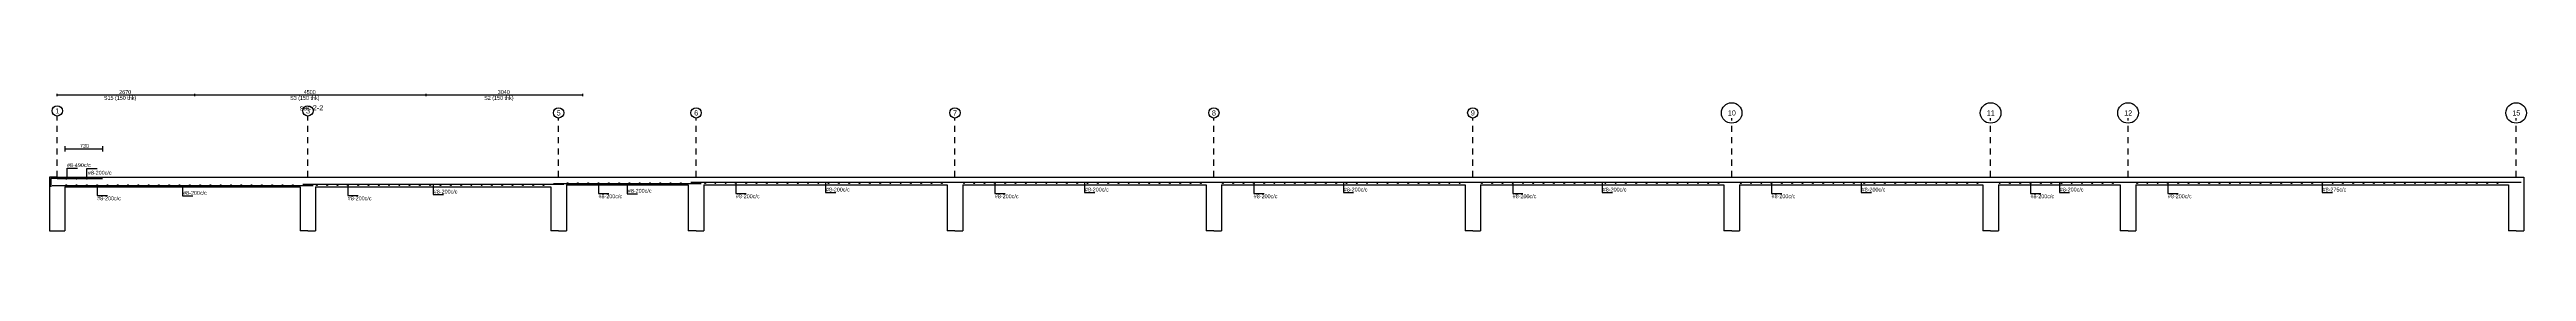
# Model space of a CAD drawing. Extents: x 0 to 119, y -5 to 121.
# Drawn here: x 70.41 to 118.53, y 61.83 to 64.58 of the extents above; entities that cross this region are included whole.
import ezdxf

# ---------------------------------------------------------------- set-up
doc = ezdxf.new("R2010")
doc.units = 0
doc.linetypes.add('ACAD_ISO02W100', pattern=[15, 12, -3])
for name, color, linetype in [('Axisline', 7, 'CONTINUOUS'), ('Axisline_Name', 1, 'CONTINUOUS'), ('Longsection', 2, 'CONTINUOUS'), ('Section_Name', 1, 'CONTINUOUS'), ('Slab_Bottom_Steel_X', 1, 'CONTINUOUS'), ('Slab_Bottom_Steel_Y', 3, 'CONTINUOUS'), ('Slab_ID', 4, 'CONTINUOUS'), ('Slab_Top_Steel_D', 3, 'CONTINUOUS'), ('Slab_Top_Steel_U', 1, 'CONTINUOUS'), ('Span_Dim', 7, 'CONTINUOUS'), ('span_line', 7, 'CONTINUOUS'), ('Steel_Length', 7, 'CONTINUOUS')]:
    doc.layers.add(name, color=color, linetype=linetype)
doc.styles.add('STRUDS_Arial', font='ARIAL.TTF', dxfattribs={"height": 0.04})

msp = doc.modelspace()

# ---------------------------------------------------------------- linework, layer by layer
at = {"layer": 'Axisline', "linetype": 'ACAD_ISO02W100', "ltscale": 0.01}
for p, q in [((70.558, 62.88), (70.558, 64.07)), ((75.428, 62.88), (75.428, 64.07)), ((80.298, 62.88), (80.298, 64.03)), ((82.968, 62.88), (82.968, 64.03)), ((87.998, 62.88), (87.998, 64.03)), ((93.028, 62.88), (93.028, 64.03)), ((98.058, 62.88), (98.058, 64.03)), ((103.088, 62.88), (103.088, 64.03)), ((108.118, 62.88), (108.118, 64.03)), ((110.788, 62.88), (110.788, 64.03)), ((118.328, 62.88), (118.328, 64.03))]:
    msp.add_line(p, q, dxfattribs=at)
at = {"layer": 'Axisline'}
for centre, radius in [((70.558, 64.17), 0.1), ((75.428, 64.17), 0.1), ((80.298, 64.13), 0.1), ((82.968, 64.13), 0.1), ((87.998, 64.13), 0.1), ((93.028, 64.13), 0.1), ((98.058, 64.13), 0.1), ((103.088, 64.13), 0.2), ((108.118, 64.13), 0.2), ((110.788, 64.13), 0.2), ((118.328, 64.13), 0.2)]:
    msp.add_circle(centre, radius, dxfattribs=at)
at = {"layer": 'Longsection'}
for p, q in [((70.558, 62.88), (70.408, 62.88)), ((70.408, 62.88), (70.408, 61.83)), ((70.558, 62.88), (75.428, 62.88)), ((70.708, 62.69), (75.278, 62.69)), ((70.708, 62.69), (70.708, 61.83)), ((75.278, 62.69), (75.278, 61.83)), ((75.428, 62.88), (80.298, 62.88)), ((75.578, 62.69), (80.148, 62.69)), ((75.578, 62.69), (75.578, 61.83)), ((80.148, 62.69), (80.148, 61.83)), ((80.298, 62.88), (82.968, 62.88)), ((80.448, 62.73), (82.818, 62.73)), ((80.448, 62.73), (80.448, 61.83)), ((82.818, 62.73), (82.818, 61.83)), ((82.968, 62.88), (87.998, 62.88)), ((83.118, 62.73), (87.848, 62.73)), ((83.118, 62.73), (83.118, 61.83)), ((87.848, 62.73), (87.848, 61.83)), ((87.998, 62.88), (93.028, 62.88)), ((88.148, 62.73), (92.878, 62.73)), ((88.148, 62.73), (88.148, 61.83)), ((92.878, 62.73), (92.878, 61.83)), ((93.028, 62.88), (98.058, 62.88)), ((93.178, 62.73), (97.908, 62.73)), ((93.178, 62.73), (93.178, 61.83)), ((97.908, 62.73), (97.908, 61.83)), ((98.058, 62.88), (103.088, 62.88)), ((98.208, 62.73), (102.938, 62.73)), ((98.208, 62.73), (98.208, 61.83)), ((102.938, 62.73), (102.938, 61.83)), ((103.088, 62.88), (108.118, 62.88)), ((103.238, 62.73), (107.968, 62.73)), ((103.238, 62.73), (103.238, 61.83)), ((107.968, 62.73), (107.968, 61.83)), ((108.118, 62.88), (110.788, 62.88)), ((108.268, 62.73), (110.638, 62.73)), ((108.268, 62.73), (108.268, 61.83)), ((110.638, 62.73), (110.638, 61.83)), ((110.788, 62.88), (118.328, 62.88)), ((110.938, 62.73), (118.178, 62.73)), ((110.938, 62.73), (110.938, 61.83)), ((118.178, 62.73), (118.178, 61.83)), ((118.328, 62.88), (118.478, 62.88)), ((118.478, 62.88), (118.478, 61.83)), ((70.408, 61.83), (70.558, 61.83)), ((70.558, 61.83), (70.708, 61.83)), ((75.428, 61.83), (75.278, 61.83)), ((75.428, 61.83), (75.578, 61.83)), ((80.298, 61.83), (80.148, 61.83)), ((80.298, 61.83), (80.448, 61.83)), ((82.968, 61.83), (82.818, 61.83)), ((82.968, 61.83), (83.118, 61.83)), ((87.998, 61.83), (87.848, 61.83)), ((87.998, 61.83), (88.148, 61.83)), ((93.028, 61.83), (92.878, 61.83)), ((93.028, 61.83), (93.178, 61.83)), ((98.058, 61.83), (97.908, 61.83)), ((98.058, 61.83), (98.208, 61.83)), ((103.088, 61.83), (102.938, 61.83)), ((103.088, 61.83), (103.238, 61.83)), ((108.118, 61.83), (107.968, 61.83)), ((108.118, 61.83), (108.268, 61.83)), ((110.788, 61.83), (110.638, 61.83)), ((110.788, 61.83), (110.938, 61.83)), ((118.328, 61.83), (118.178, 61.83)), ((118.328, 61.83), (118.478, 61.83))]:
    msp.add_line(p, q, dxfattribs=at)
at = {"layer": 'Slab_Bottom_Steel_X'}
for p, q in [((71.333, 62.723), (71.333, 62.523)), ((76.203, 62.723), (76.203, 62.523)), ((81.073, 62.763), (81.073, 62.563)), ((81.073, 62.563), (81.273, 62.563)), ((83.743, 62.763), (83.743, 62.563)), ((83.743, 62.563), (83.943, 62.563)), ((88.773, 62.763), (88.773, 62.563)), ((88.773, 62.563), (88.973, 62.563)), ((93.803, 62.763), (93.803, 62.563)), ((93.803, 62.563), (94.003, 62.563)), ((98.833, 62.763), (98.833, 62.563)), ((98.833, 62.563), (99.033, 62.563)), ((103.863, 62.763), (103.863, 62.563)), ((103.863, 62.563), (104.063, 62.563)), ((108.893, 62.763), (108.893, 62.563)), ((108.893, 62.563), (109.093, 62.563)), ((111.563, 62.763), (111.563, 62.563)), ((111.563, 62.563), (111.763, 62.563)), ((71.333, 62.523), (71.533, 62.523)), ((76.203, 62.523), (76.403, 62.523))]:
    msp.add_line(p, q, dxfattribs=at)
for centre in [(70.733, 62.723), (70.933, 62.723), (71.133, 62.723), (71.333, 62.723), (71.533, 62.723), (71.733, 62.723), (71.933, 62.723), (72.133, 62.723), (72.333, 62.723), (72.533, 62.723), (72.733, 62.723), (72.933, 62.723), (73.133, 62.723), (73.333, 62.723), (73.533, 62.723), (73.733, 62.723), (73.933, 62.723), (74.133, 62.723), (74.333, 62.723), (74.533, 62.723), (74.733, 62.723), (74.933, 62.723), (75.1329, 62.723), (75.603, 62.723), (75.803, 62.723), (76.003, 62.723), (76.203, 62.723), (76.403, 62.723), (76.603, 62.723), (76.803, 62.723), (77.003, 62.723), (77.203, 62.723), (77.403, 62.723), (77.603, 62.723), (77.803, 62.723), (78.003, 62.723), (78.203, 62.723), (78.403, 62.723), (78.603, 62.723), (78.803, 62.723), (79.003, 62.723), (79.203, 62.723), (79.403, 62.723), (79.603, 62.723), (79.8029, 62.723), (80.0029, 62.723), (80.473, 62.763), (80.673, 62.763), (80.873, 62.763), (81.073, 62.763), (81.273, 62.763), (81.473, 62.763), (81.673, 62.763), (81.873, 62.763), (82.073, 62.763), (82.273, 62.763), (82.473, 62.763), (82.673, 62.763), (83.143, 62.763), (83.343, 62.763), (83.543, 62.763), (83.743, 62.763), (83.943, 62.763), (84.143, 62.763), (84.343, 62.763), (84.543, 62.763), (84.743, 62.763), (84.943, 62.763), (85.143, 62.763), (85.343, 62.763), (85.543, 62.763), (85.743, 62.763), (85.943, 62.763), (86.143, 62.763), (86.343, 62.763), (86.543, 62.763), (86.743, 62.763), (86.943, 62.763), (87.143, 62.763), (87.3429, 62.763), (87.5429, 62.763), (87.7429, 62.763), (88.173, 62.763), (88.373, 62.763), (88.573, 62.763), (88.773, 62.763), (88.973, 62.763), (89.173, 62.763), (89.373, 62.763), (89.573, 62.763), (89.773, 62.763), (89.973, 62.763), (90.173, 62.763), (90.373, 62.763), (90.573, 62.763), (90.773, 62.763), (90.973, 62.763), (91.173, 62.763), (91.373, 62.763), (91.573, 62.763), (91.773, 62.763), (91.973, 62.763), (92.173, 62.763), (92.3729, 62.763), (92.5729, 62.763), (92.7729, 62.763), (93.203, 62.763), (93.403, 62.763), (93.603, 62.763), (93.803, 62.763), (94.003, 62.763), (94.203, 62.763), (94.403, 62.763), (94.603, 62.763), (94.803, 62.763), (95.003, 62.763), (95.203, 62.763), (95.403, 62.763), (95.603, 62.763), (95.803, 62.763), (96.003, 62.763), (96.203, 62.763), (96.403, 62.763), (96.603, 62.763), (96.803, 62.763), (97.003, 62.763), (97.203, 62.763), (97.403, 62.763), (97.603, 62.763), (97.8029, 62.763), (98.233, 62.763), (98.433, 62.763), (98.633, 62.763), (98.833, 62.763), (99.033, 62.763), (99.233, 62.763), (99.433, 62.763), (99.633, 62.763), (99.833, 62.763), (100.033, 62.763), (100.233, 62.763), (100.433, 62.763), (100.633, 62.763), (100.833, 62.763), (101.033, 62.763), (101.233, 62.763), (101.433, 62.763), (101.633, 62.763), (101.833, 62.763), (102.033, 62.763), (102.233, 62.763), (102.433, 62.763), (102.633, 62.763), (102.833, 62.763), (103.263, 62.763), (103.463, 62.763), (103.663, 62.763), (103.863, 62.763), (104.063, 62.763), (104.263, 62.763), (104.463, 62.763), (104.663, 62.763), (104.863, 62.763), (105.063, 62.763), (105.263, 62.763), (105.463, 62.763), (105.663, 62.763), (105.863, 62.763), (106.063, 62.763), (106.263, 62.763), (106.463, 62.763), (106.663, 62.763), (106.863, 62.763), (107.063, 62.763), (107.263, 62.763), (107.463, 62.763), (107.663, 62.763), (107.863, 62.763), (108.293, 62.763), (108.493, 62.763), (108.693, 62.763), (108.893, 62.763), (109.093, 62.763), (109.293, 62.763), (109.493, 62.763), (109.693, 62.763), (109.893, 62.763), (110.093, 62.763), (110.293, 62.763), (110.493, 62.763), (110.963, 62.763), (111.163, 62.763), (111.363, 62.763), (111.563, 62.763), (111.763, 62.763), (111.963, 62.763), (112.163, 62.763), (112.363, 62.763), (112.563, 62.763), (112.763, 62.763), (112.963, 62.763), (113.163, 62.763), (113.363, 62.763), (113.563, 62.763), (113.763, 62.763), (113.963, 62.763), (114.163, 62.763), (114.363, 62.763), (114.563, 62.763), (114.763, 62.763), (114.963, 62.763), (115.163, 62.763), (115.363, 62.763), (115.563, 62.763), (115.763, 62.763), (115.963, 62.763), (116.163, 62.763), (116.363, 62.763), (116.563, 62.763), (116.763, 62.763), (116.963, 62.763), (117.163, 62.763), (117.363, 62.763), (117.563, 62.763), (117.763, 62.763), (117.963, 62.763)]:
    msp.add_circle(centre, 0.008, dxfattribs=at)
for points in [[(71.333, 62.723), (71.323, 62.663), (71.333, 62.723), (71.343, 62.663)], [(76.203, 62.723), (76.193, 62.663), (76.203, 62.723), (76.213, 62.663)], [(81.073, 62.763), (81.063, 62.703), (81.073, 62.763), (81.083, 62.703)], [(83.743, 62.763), (83.733, 62.703), (83.743, 62.763), (83.753, 62.703)], [(88.773, 62.763), (88.763, 62.703), (88.773, 62.763), (88.783, 62.703)], [(93.803, 62.763), (93.793, 62.703), (93.803, 62.763), (93.813, 62.703)], [(98.833, 62.763), (98.823, 62.703), (98.833, 62.763), (98.843, 62.703)], [(103.863, 62.763), (103.853, 62.703), (103.863, 62.763), (103.873, 62.703)], [(108.893, 62.763), (108.883, 62.703), (108.893, 62.763), (108.903, 62.703)], [(111.563, 62.763), (111.553, 62.703), (111.563, 62.763), (111.573, 62.703)]]:
    msp.add_solid(points, dxfattribs=at)
at = {"layer": 'Slab_Bottom_Steel_Y'}
for p, q in [((70.458, 62.715), (75.528, 62.715)), ((72.993, 62.715), (72.993, 62.515)), ((75.328, 62.739), (80.398, 62.739)), ((77.863, 62.739), (77.863, 62.539)), ((80.198, 62.755), (83.068, 62.755)), ((81.633, 62.755), (81.633, 62.555)), ((82.868, 62.779), (88.098, 62.779)), ((85.483, 62.779), (85.483, 62.579)), ((85.483, 62.579), (85.683, 62.579)), ((87.898, 62.779), (93.128, 62.779)), ((90.513, 62.779), (90.513, 62.579)), ((90.513, 62.579), (90.713, 62.579)), ((92.928, 62.779), (98.158, 62.779)), ((95.543, 62.779), (95.543, 62.579)), ((95.543, 62.579), (95.743, 62.579)), ((97.958, 62.779), (103.188, 62.779)), ((100.573, 62.779), (100.573, 62.579)), ((100.573, 62.579), (100.773, 62.579)), ((102.988, 62.779), (108.218, 62.779)), ((105.603, 62.779), (105.603, 62.579)), ((105.603, 62.579), (105.803, 62.579)), ((108.018, 62.779), (110.888, 62.779)), ((109.453, 62.779), (109.453, 62.579)), ((109.453, 62.579), (109.653, 62.579)), ((110.688, 62.779), (118.428, 62.779)), ((114.558, 62.779), (114.558, 62.579)), ((114.558, 62.579), (114.758, 62.579)), ((72.993, 62.515), (73.193, 62.515)), ((77.863, 62.539), (78.063, 62.539)), ((81.633, 62.555), (81.833, 62.555))]:
    msp.add_line(p, q, dxfattribs=at)
for points in [[(72.993, 62.715), (72.983, 62.655), (72.993, 62.715), (73.003, 62.655)], [(77.863, 62.739), (77.853, 62.679), (77.863, 62.739), (77.873, 62.679)], [(81.633, 62.755), (81.623, 62.695), (81.633, 62.755), (81.643, 62.695)], [(85.483, 62.779), (85.473, 62.719), (85.483, 62.779), (85.493, 62.719)], [(90.513, 62.779), (90.503, 62.719), (90.513, 62.779), (90.523, 62.719)], [(95.543, 62.779), (95.533, 62.719), (95.543, 62.779), (95.553, 62.719)], [(100.573, 62.779), (100.563, 62.719), (100.573, 62.779), (100.583, 62.719)], [(105.603, 62.779), (105.593, 62.719), (105.603, 62.779), (105.613, 62.719)], [(109.453, 62.779), (109.443, 62.719), (109.453, 62.779), (109.463, 62.719)], [(114.558, 62.779), (114.548, 62.719), (114.558, 62.779), (114.568, 62.719)]]:
    msp.add_solid(points, dxfattribs=at)
at = {"layer": 'Slab_Top_Steel_D'}
for p, q in [((71.133, 62.847), (71.133, 63.047)), ((71.133, 63.047), (71.333, 63.047))]:
    msp.add_line(p, q, dxfattribs=at)
for centre in [(70.733, 62.847), (70.933, 62.847), (71.133, 62.847)]:
    msp.add_circle(centre, 0.008, dxfattribs=at)
msp.add_solid([(71.133, 62.847), (71.123, 62.907), (71.133, 62.847), (71.143, 62.907)], dxfattribs=at)
at = {"layer": 'Slab_Top_Steel_U'}
for p, q in [((70.748, 62.855), (70.748, 63.055)), ((70.748, 63.055), (70.948, 63.055)), ((70.558, 62.855), (70.433, 62.855)), ((70.433, 62.855), (70.433, 62.69)), ((70.558, 62.855), (71.4385, 62.855))]:
    msp.add_line(p, q, dxfattribs=at)
msp.add_solid([(70.748, 62.855), (70.738, 62.915), (70.748, 62.855), (70.758, 62.915)], dxfattribs=at)
at = {"layer": 'Span_Line'}
for p, q in [((70.558, 64.46), (70.558, 64.5)), ((73.228, 64.46), (73.228, 64.5)), ((73.228, 64.46), (73.228, 64.5)), ((77.728, 64.46), (77.728, 64.5)), ((77.728, 64.46), (77.728, 64.5)), ((80.768, 64.46), (80.768, 64.5)), ((70.558, 64.48), (73.228, 64.48)), ((73.228, 64.48), (77.728, 64.48)), ((77.728, 64.48), (80.768, 64.48))]:
    msp.add_line(p, q, dxfattribs=at)
for points in [[(70.558, 64.48), (70.618, 64.49), (70.558, 64.48), (70.618, 64.47)], [(73.228, 64.48), (73.168, 64.492), (73.228, 64.48), (73.168, 64.47)], [(73.228, 64.48), (73.288, 64.49), (73.228, 64.48), (73.288, 64.47)], [(77.728, 64.48), (77.668, 64.492), (77.728, 64.48), (77.668, 64.47)], [(77.728, 64.48), (77.788, 64.49), (77.728, 64.48), (77.788, 64.47)], [(80.768, 64.48), (80.708, 64.492), (80.768, 64.48), (80.708, 64.47)]]:
    msp.add_solid(points, dxfattribs=at)
at = {"layer": 'Steel_Length'}
for p, q in [((70.708, 63.48), (70.708, 63.38)), ((70.708, 63.43), (71.4385, 63.43)), ((71.4385, 63.48), (71.4385, 63.38))]:
    msp.add_line(p, q, dxfattribs=at)
for points in [[(70.708, 63.43), (70.768, 63.44), (70.708, 63.43), (70.768, 63.42)], [(71.4385, 63.43), (71.3785, 63.44), (71.4385, 63.43), (71.3785, 63.42)]]:
    msp.add_solid(points, dxfattribs=at)

# ---------------------------------------------------------------- texts
at = {"layer": 'Axisline_Name', "style": 'STRUDS_Arial'}
for s, p in [('1', (70.5205, 64.12)), ('3', (75.3905, 64.12)), ('5', (80.2605, 64.08)), ('6', (82.9305, 64.08)), ('7', (87.9605, 64.08)), ('8', (92.9905, 64.08)), ('9', (98.0205, 64.08)), ('10', (103.013, 64.08)), ('11', (108.043, 64.08)), ('12', (110.713, 64.08)), ('15', (118.253, 64.08))]:
    msp.add_text(s, height=0.1, dxfattribs=at).set_placement(p)
at = {"layer": 'Section_name', "style": 'STRUDS_Arial'}
msp.add_text('sec 2-2', height=0.1, dxfattribs=at).set_placement((75.267, 64.18))
at = {"layer": 'Slab_Bottom_Steel_X', "style": 'STRUDS_Arial'}
for p in [(71.333, 62.428), (76.203, 62.428), (81.073, 62.468), (83.743, 62.468), (88.773, 62.468), (93.803, 62.468), (98.833, 62.468), (103.863, 62.468), (108.893, 62.468), (111.563, 62.468)]:
    msp.add_text('#8-200c/c', height=0.075, dxfattribs=at).set_placement(p)
at = {"layer": 'Slab_Bottom_Steel_Y', "style": 'STRUDS_Arial'}
for s, p in [('#8-200c/c', (73.003, 62.535)), ('#8-200c/c', (77.873, 62.559)), ('#8-200c/c', (81.643, 62.575)), ('#8-200c/c', (85.493, 62.599)), ('#8-200c/c', (90.523, 62.599)), ('#8-200c/c', (95.553, 62.599)), ('#8-200c/c', (100.583, 62.599)), ('#8-200c/c', (105.613, 62.599)), ('#8-200c/c', (109.463, 62.599)), ('#8-275c/c', (114.568, 62.599))]:
    msp.add_text(s, height=0.075, dxfattribs=at).set_placement(p)
at = {"layer": 'Slab_ID', "style": 'STRUDS_Arial'}
for s, p in [('S15 (150 thk)', (71.464, 64.385)), ('S3 (150 thk)', (75.082, 64.385)), ('S2 (150 thk)', (78.852, 64.385))]:
    msp.add_text(s, height=0.075, dxfattribs=at).set_placement(p)
at = {"layer": 'Slab_Top_Steel_D', "style": 'STRUDS_Arial'}
msp.add_text('#8-200c/c', height=0.075, dxfattribs=at).set_placement((71.153, 62.927))
at = {"layer": 'Slab_Top_Steel_U', "style": 'STRUDS_Arial'}
msp.add_text('#8-490c/c', height=0.075, dxfattribs=at).set_placement((70.748, 63.075))
at = {"layer": 'Span_Dim', "style": 'STRUDS_Arial'}
for s, p in [('2670', (71.761, 64.5)), ('4500', (75.346, 64.5)), ('3040', (79.116, 64.5))]:
    msp.add_text(s, height=0.075, dxfattribs=at).set_placement(p)
at = {"layer": 'Steel_Length', "style": 'STRUDS_Arial'}
msp.add_text('730', height=0.075, dxfattribs=at).set_placement((70.999, 63.45))

doc.saveas('drawing.dxf')
